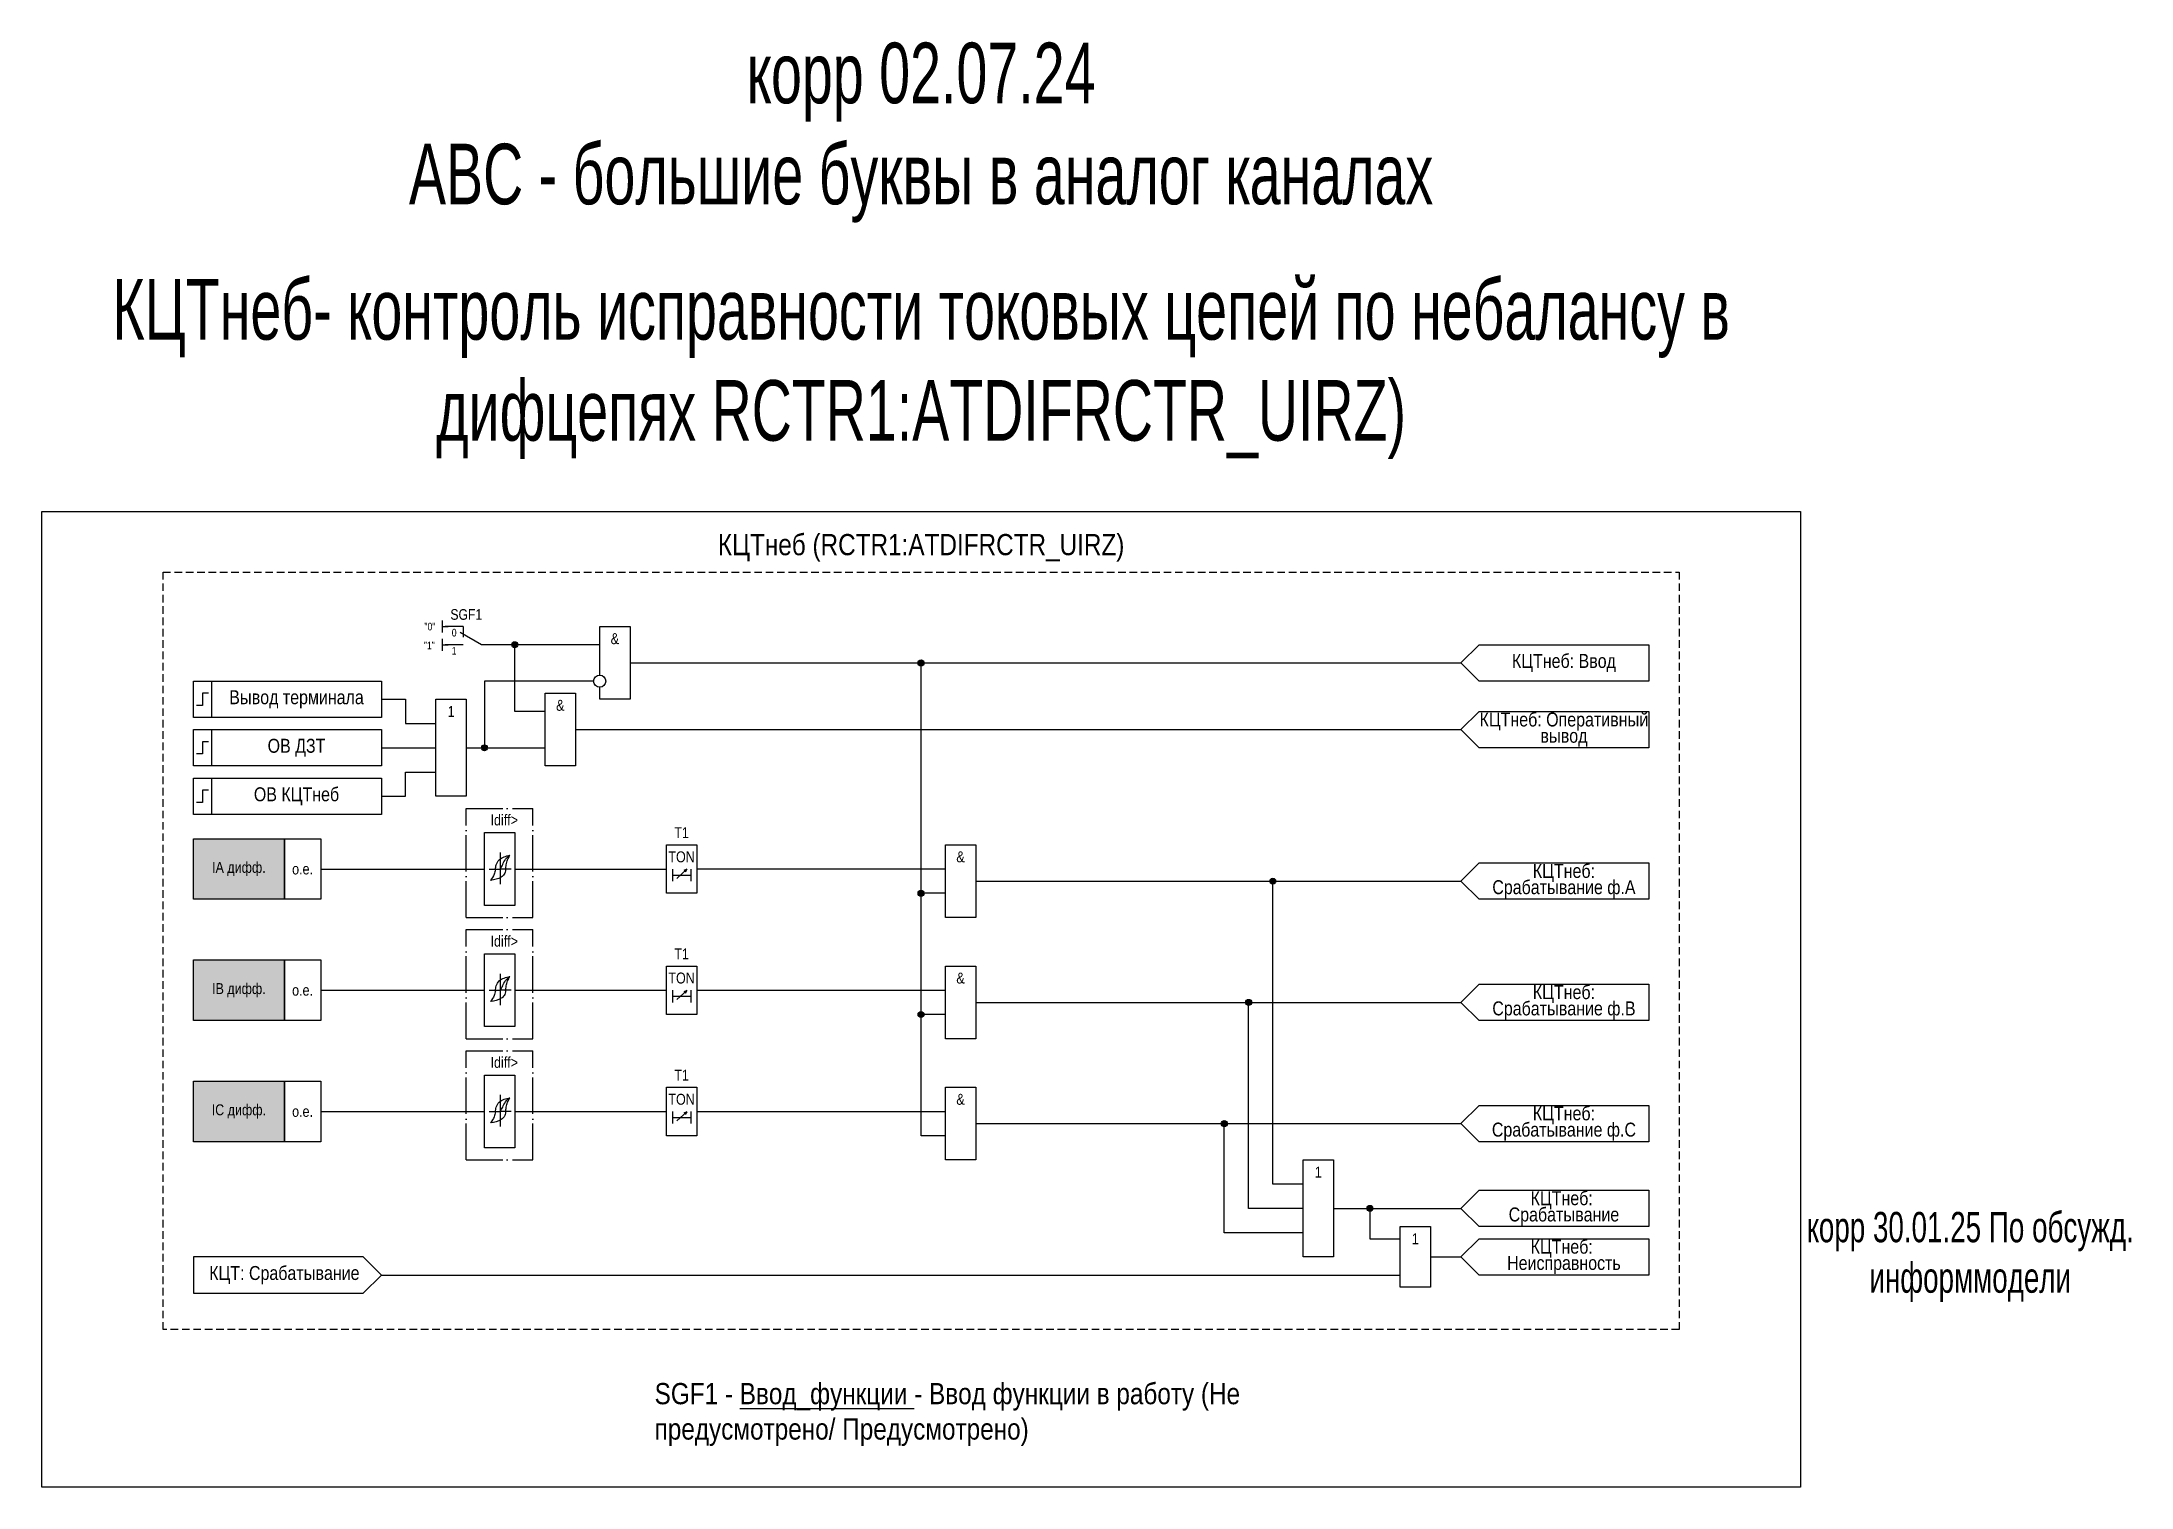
# Model space of a CAD drawing. Header units: millimetres. Extents: x -805 to 2714, y -997 to 959.
# Drawn here: x 2054 to 2398.5, y -247 to -8.5 of the extents above; entities that cross this region are included whole.
import ezdxf
from ezdxf.enums import TextEntityAlignment as Align

# ---------------------------------------------------------------- set-up
doc = ezdxf.new("R2010")
doc.units = ezdxf.units.MM
doc.linetypes.add('ACAD_ISO04W100', pattern=[30, 24, -3, 0, -3])
doc.linetypes.add('штриховая2', pattern=[0.375, 0.25, -0.125])
doc.layers.add('TEXT', color=7, linetype='Continuous', lineweight=25)
doc.layers.add('Основная', color=7, linetype='Continuous')
doc.styles.add('1.8_Gost_RD', font='ARIALN.TTF', dxfattribs={"height": 1.8})
doc.styles.add('2.5_Gost_RD', font='ARIALN.TTF', dxfattribs={"height": 2.5})
doc.styles.add('3.5_Gost_RD', font='ARIALN.TTF', dxfattribs={"height": 3.5})
doc.styles.add('Вывод', font='ARIALN.TTF', dxfattribs={"height": 2.5})
doc.styles.add('Компонент', font='ARIALN.TTF', dxfattribs={"height": 3.5})

msp = doc.modelspace()

# ---------------------------------------------------------------- texts
at = {"color": 2, "ltscale": 100, "char_height": 10, "width": 290, "attachment_point": 5, "style": '3.5_Gost_RD'}
for s, insert in [('{\\W0.8;\\C85;\\c4766296;корр 02.07.24\\PАВС - большие буквы в аналог каналах}', (2199, -23.5)), ('{\\W0.8;\\C3;КЦТнеб- контроль исправности токовых цепей по небалансу в дифцепях RCTR1:ATDIFRCTR_UIRZ)}', (2199, -62.5))]:
    msp.add_mtext(s, dxfattribs=dict(at, insert=insert))
at = {"color": 30, "ltscale": 100, "char_height": 3.5, "attachment_point": 5, "style": '3.5_Gost_RD'}
for s, insert, width in [('\\pxt31;КЦТнеб (RCTR1:ATDIFRCTR_UIRZ)', (2199, -92), 250), ('\\pxql;SGF1 - {\\LВвод_функции} - Ввод функции в работу (Не предусмотрено/ Предусмотрено)', (2211, -235), 111.8874)]:
    msp.add_mtext(s, dxfattribs=dict(at, insert=insert, width=width))
at = {"ltscale": 100}
for s, insert, char_height, width, attachment_point, style in [('"1"', (2117, -107.5), 1.25, 2, 1, '3.5_Gost_RD'), ('\\pxsm0.7;Вывод терминала', (2096, -117), 2.3, 28, 5, '2.5_Gost_RD'), ('1', (2121.5, -119), 1.8, 5, 5, '2.5_Gost_RD'), ('T1', (2159.5, -139), 1.8, 5, 5, '2.5_Gost_RD'), ('IA дифф.', (2086.5, -145), 1.8, 15, 5, '1.8_Gost_RD'), ('о.е.', (2097, -145), 1.8, 6, 5, '1.8_Gost_RD'), ('TON', (2159.5, -143), 1.8, 5, 5, '2.5_Gost_RD'), ('T1', (2159.5, -159), 1.8, 5, 5, '2.5_Gost_RD'), ('IB дифф.', (2086.5, -165), 1.8, 15, 5, '1.8_Gost_RD'), ('о.е.', (2097, -165), 1.8, 6, 5, '1.8_Gost_RD'), ('TON', (2159.5, -163), 1.8, 5, 5, '2.5_Gost_RD'), ('T1', (2159.5, -179), 1.8, 5, 5, '2.5_Gost_RD'), ('TON', (2159.5, -183), 1.8, 5, 5, '2.5_Gost_RD'), ('IC дифф.', (2086.5, -185), 1.8, 15, 5, '1.8_Gost_RD'), ('о.е.', (2097, -185), 1.8, 6, 5, '1.8_Gost_RD')]:
    msp.add_mtext(s, dxfattribs=dict(at, insert=insert, char_height=char_height, width=width, attachment_point=attachment_point, style=style))
at = {"color": 67, "ltscale": 100, "true_color": 0x727430, "insert": (2372, -209), "char_height": 5, "width": 75.7185, "attachment_point": 5, "style": '3.5_Gost_RD'}
msp.add_mtext('{\\W0.8;корр 30.01.25 По обсужд. информмодели}', dxfattribs=at)
at = {"layer": 'TEXT', "color": 0, "ltscale": 100, "insert": (2096, -125), "char_height": 2.3, "width": 28, "attachment_point": 5, "style": '2.5_Gost_RD'}
msp.add_mtext('\\pxsm0.7;{\\C256;ОВ ДЗТ}', dxfattribs=at)
at = {"layer": 'Основная', "ltscale": 100, "attachment_point": 5, "style": '2.5_Gost_RD'}
for s, insert, char_height, width in [('&', (2148.5, -107), 1.8, 5), ('КЦТнеб: Ввод', (2305, -111), 2.3, 28), ('&', (2139.5, -118), 1.8, 5), ('&', (2205.5, -143), 1.8, 5), ('&', (2205.5, -163), 1.8, 5), ('&', (2205.5, -183), 1.8, 5), ('1', (2264.5, -195), 1.8, 5), ('1', (2280.5, -206), 1.8, 5), ('\\pxsm0.7;{\\C256;КЦТнеб:  Неисправность}', (2305, -209), 2.3, 28), ('\\pxsm0.7;КЦТ: Срабатывание', (2094, -212), 2.3, 26.5083)]:
    msp.add_mtext(s, dxfattribs=dict(at, insert=insert, char_height=char_height, width=width))
at = {"layer": 'Основная', "color": 0, "ltscale": 100, "char_height": 2.3, "attachment_point": 5, "style": '2.5_Gost_RD'}
for s, insert, width in [('\\pxsm0.7;{\\C256;КЦТнеб: Оперативный вывод}', (2305, -122), 28), ('\\pxsm0.7;{\\C256;ОВ КЦТнеб}', (2096, -133), 28), ('\\pxsm0.7;{\\C256;КЦТнеб: Срабатывание ф.А}', (2305, -147), 26.5083), ('\\pxsm0.7;{\\C256;КЦТнеб: Срабатывание ф.В}', (2305, -167), 25.2956), ('\\pxsm0.7;{\\C256;КЦТнеб: Срабатывание ф.С}', (2305, -187), 25.7463), ('\\pxsm0.7;{\\C256;КЦТнеб:  Срабатывание}', (2305, -201), 28)]:
    msp.add_mtext(s, dxfattribs=dict(at, insert=insert, width=width))
at = {"layer": 'Основная', "color": 7, "ltscale": 100, "char_height": 1.8, "width": 4, "attachment_point": 1, "style": '1.8_Gost_RD'}
for insert in [(2128, -136), (2128, -156), (2128, -176)]:
    msp.add_mtext('Idiff>', dxfattribs=dict(at, insert=insert))

# ---------------------------------------------------------------- blocks, each defined once
blk = doc.blocks.new('*U71')
at = {"layer": 'Основная', "linetype": 'ACAD_ISO04W100', "ltscale": 0.25}
for p, q in [((0, 0), (11, 0)), ((0, -18), (0, 0)), ((11, -18), (11, 0)), ((0, -18), (11, -18))]:
    blk.add_line(p, q, dxfattribs=at)
at = {"layer": 'Основная', "style": 'Компонент'}
blk.add_attdef('ОУ', text='', height=3.5, dxfattribs=at).set_placement((11, 0), align=Align.MIDDLE_CENTER)
blk = doc.blocks.new('Точка')
at = {"ltscale": 100}
h = blk.add_hatch(color=256, dxfattribs=at)
h.dxf.hatch_style = 1
edge = h.paths.add_edge_path()
edge.add_arc((0, 0), 0.5, 0, 360)
blk.add_circle((0, 0), 0.5, dxfattribs=at)
blk = doc.blocks.new('*U80')
at = {"layer": 'Основная', "color": 0}
blk.add_line((0, 0), (7, 4), dxfattribs=at)
at = {"layer": 'Основная', "ltscale": 0.35}
blk.add_line((6, 6), (6, 2.5), dxfattribs=at)
blk = doc.blocks.new('*U82')
at = {"layer": 'Основная', "color": 0}
for p, q in [((-3, 6), (-9, 6)), ((-3, 0), (-9, 0)), ((9, 0), (3, 0))]:
    blk.add_line(p, q, dxfattribs=at)
at = {"layer": 'Основная', "ltscale": 0.25, "xscale": -1}
blk.add_blockref('*U80', (3, 0), dxfattribs=at)
at = {"layer": 'Основная'}
for tag, height, style, p in [('В1', 2.5, 'Вывод', (-14, 6)), ('ОУ', 3.5, 'Компонент', (-2, 10)), ('В2', 2.5, 'Вывод', (-6, 4)), ('В3', 2.5, 'Вывод', (-6, -2))]:
    blk.add_attdef(tag, text='', height=height, dxfattribs=dict(at, style=style)).set_placement(p, align=Align.MIDDLE_CENTER)

# ---------------------------------------------------------------- hatches: boundary and pattern name
at = {"ltscale": 100, "true_color": 0xf7941d}
h = msp.add_hatch(color=30, dxfattribs=at)
h.dxf.hatch_style = 1
h.paths.add_polyline_path([(2079, -140), (2094, -140), (2094, -150), (2079, -150)])
h = msp.add_hatch(color=30, dxfattribs=at)
h.dxf.hatch_style = 1
h.paths.add_polyline_path([(2079, -160), (2094, -160), (2094, -170), (2079, -170)])
h = msp.add_hatch(color=30, dxfattribs=at)
h.dxf.hatch_style = 1
h.paths.add_polyline_path([(2079, -180), (2094, -180), (2094, -190), (2079, -190)])

# ---------------------------------------------------------------- linework, layer by layer
at = {"ltscale": 100}
for p, q in [((2120, -104), (2120, -106)), ((2120, -105), (2121, -105)), ((2120, -107), (2120, -109)), ((2120, -108), (2121, -108)), ((2110, -125), (2119, -125)), ((2124, -125), (2137, -125)), ((2110, -212), (2278, -212))]:
    msp.add_line(p, q, dxfattribs=at)
at = {"color": 7, "ltscale": 100}
for p, q in [((2158.7, -146.54), (2160.37, -145.05)), ((2160.37, -145.05), (2159.85, -145.27)), ((2160.37, -145.05), (2160.11, -145.52)), ((2158.7, -166.54), (2160.37, -165.05)), ((2160.37, -165.05), (2159.85, -165.27)), ((2160.37, -165.05), (2160.11, -165.52)), ((2158.7, -186.54), (2160.37, -185.05)), ((2160.37, -185.05), (2159.85, -185.27)), ((2160.37, -185.05), (2160.11, -185.52))]:
    msp.add_line(p, q, dxfattribs=at)
at = {"color": 85, "ltscale": 100, "true_color": 0x58ba48}
msp.add_lwpolyline([(2054, -86), (2344, -86), (2344, -247), (2054, -247)], close=True, dxfattribs=at)
at = {"ltscale": 100}
for points in [[(2137, -119), (2132, -119), (2132, -108), (2127, -108)], [(2146, -108), (2132, -108)], [(2151, -111), (2288, -111)], [(2203, -149), (2199, -149), (2199, -111)], [(2110, -117), (2114, -117), (2114, -121), (2119, -121)], [(2145, -114), (2127, -114), (2127, -125)], [(2137, -119), (2132, -119)], [(2142, -122), (2288, -122)], [(2110, -133), (2114, -133), (2114, -129), (2119, -129)], [(2158, -145), (2158, -147)], [(2158, -146), (2161, -146)], [(2161, -145), (2161, -147)], [(2203, -145), (2162, -145)], [(2208, -147), (2288, -147)], [(2262, -197), (2257, -197), (2257, -147)], [(2203, -169), (2199, -169), (2199, -149)], [(2158, -165), (2158, -167)], [(2161, -165), (2161, -167)], [(2162, -165), (2203, -165)], [(2158, -166), (2161, -166)], [(2208, -167), (2288, -167)], [(2262, -201), (2253, -201), (2253, -167)], [(2203, -189), (2199, -189), (2199, -169)], [(2158, -185), (2158, -187)], [(2158, -186), (2161, -186)], [(2161, -185), (2161, -187)], [(2162, -185), (2203, -185)], [(2208, -187), (2288, -187)], [(2262, -205), (2249, -205), (2249, -187)], [(2267, -201), (2288, -201)], [(2273, -201), (2273, -206), (2273, -206), (2273, -206), (2278, -206)], [(2283, -209), (2288, -209)]]:
    msp.add_lwpolyline(points, dxfattribs=at)
for points in [[(2079, -114), (2082, -114), (2082, -120), (2079, -120)], [(2079, -114), (2110, -114), (2110, -120), (2079, -120)], [(2119, -117), (2124, -117), (2124, -133), (2119, -133)], [(2079, -122), (2082, -122), (2082, -128), (2079, -128)], [(2079, -122), (2110, -122), (2110, -128), (2079, -128)], [(2079, -130), (2082, -130), (2082, -136), (2079, -136)], [(2079, -130), (2110, -130), (2110, -136), (2079, -136)], [(2079, -140), (2094, -140), (2094, -150), (2079, -150)], [(2094, -140), (2100, -140), (2100, -150), (2094, -150)], [(2157, -141), (2162, -141), (2162, -149), (2157, -149)], [(2079, -160), (2094, -160), (2094, -170), (2079, -170)], [(2094, -160), (2100, -160), (2100, -170), (2094, -170)], [(2157, -161), (2162, -161), (2162, -169), (2157, -169)], [(2079, -180), (2094, -180), (2094, -190), (2079, -190)], [(2094, -180), (2100, -180), (2100, -190), (2094, -190)], [(2157, -181), (2162, -181), (2162, -189), (2157, -189)], [(2262, -193), (2267, -193), (2267, -209), (2262, -209)], [(2278, -204), (2283, -204), (2283, -214), (2278, -214)]]:
    msp.add_lwpolyline(points, close=True, dxfattribs=at)
at = {"lineweight": 30, "ltscale": 100}
for points in [[(2081.5, -116), (2080.5, -116), (2080.5, -118), (2079.5, -118)], [(2081.5, -124), (2080.5, -124), (2080.5, -126), (2079.5, -126)], [(2081.5, -132), (2080.5, -132), (2080.5, -134), (2079.5, -134)]]:
    msp.add_lwpolyline(points, dxfattribs=at)
at = {"layer": 'Основная', "ltscale": 100}
for p, q in [((2127, -140.5), (2127, -139)), ((2127, -139), (2132, -139)), ((2127, -148), (2127, -140)), ((2132, -139), (2132, -145)), ((2127, -151), (2127, -148)), ((2132, -145), (2157, -145)), ((2132, -145), (2132, -151)), ((2132, -151), (2127, -151)), ((2127, -160.5), (2127, -159)), ((2127, -159), (2132, -159)), ((2127, -168), (2127, -160)), ((2132, -159), (2132, -165)), ((2132, -165), (2157, -165)), ((2132, -165), (2132, -171)), ((2127, -171), (2127, -168)), ((2132, -171), (2127, -171)), ((2127, -180.5), (2127, -179)), ((2127, -179), (2132, -179)), ((2132, -179), (2132, -185)), ((2127, -188), (2127, -180)), ((2132, -185), (2157, -185)), ((2132, -185), (2132, -191)), ((2127, -191), (2127, -188)), ((2132, -191), (2127, -191))]:
    msp.add_line(p, q, dxfattribs=at)
at = {"layer": 'Основная'}
for p, q in [((2129.6, -142.28), (2129.6, -147.48)), ((2129.6, -162.28), (2129.6, -167.48)), ((2129.6, -182.28), (2129.6, -187.48))]:
    msp.add_line(p, q, dxfattribs=at)
at = {"layer": 'Основная', "color": 7, "ltscale": 100}
for p, q in [((2100, -145), (2127, -145)), ((2127.79, -145), (2129.6, -145)), ((2131.42, -145), (2129.6, -145)), ((2100, -165), (2127, -165)), ((2127.79, -165), (2129.6, -165)), ((2131.42, -165), (2129.6, -165)), ((2100, -185), (2127, -185)), ((2127.79, -185), (2129.6, -185)), ((2131.42, -185), (2129.6, -185))]:
    msp.add_line(p, q, dxfattribs=at)
at = {"layer": 'Основная', "linetype": 'штриховая2', "ltscale": 5}
msp.add_lwpolyline([(2074, -96), (2324, -96), (2324, -221), (2074, -221)], close=True, dxfattribs=at)
at = {"layer": 'Основная', "ltscale": 100}
msp.add_lwpolyline([(2146, -113), (2146, -105), (2151, -105), (2151, -117), (2146, -117), (2146, -115)], dxfattribs=at)
for points in [[(2319, -108), (2319, -114), (2291, -114), (2288, -111), (2291, -108)], [(2137, -116), (2142, -116), (2142, -128), (2137, -128)], [(2319, -119), (2319, -125), (2291, -125), (2288, -122), (2291, -119)], [(2203, -141), (2208, -141), (2208, -153), (2203, -153)], [(2319, -144), (2319, -150), (2291, -150), (2288, -147), (2291, -144)], [(2203, -161), (2208, -161), (2208, -173), (2203, -173)], [(2319, -164), (2319, -170), (2291, -170), (2288, -167), (2291, -164)], [(2203, -181), (2208, -181), (2208, -193), (2203, -193)], [(2319, -184), (2319, -190), (2291, -190), (2288, -187), (2291, -184)], [(2319, -198), (2319, -204), (2291, -204), (2288, -201), (2291, -198)], [(2319, -206), (2319, -212), (2291, -212), (2288, -209), (2291, -206)], [(2079, -209), (2079, -215), (2107, -215), (2110, -212), (2107, -209)]]:
    msp.add_lwpolyline(points, close=True, dxfattribs=at)
msp.add_circle((2146, -114), 1, dxfattribs=at)
at = {"layer": 'Основная'}
for points in [[(2128.8, -145.08), (2128.95, -144.29), (2129.44, -143.46), (2131.2, -142.74)], [(2129.6, -145), (2130, -144.28), (2130.47, -143.4), (2131.2, -142.74)], [(2130.48, -145.08), (2130.6, -144.29), (2130.81, -143.46), (2131.2, -142.74)], [(2128.8, -145.08), (2128.6, -145.87), (2128, -146.88)], [(2130.48, -145.08), (2130.25, -145.87), (2129.76, -146.33), (2128, -146.88)], [(2128.8, -165.08), (2128.6, -165.87), (2128, -166.88)], [(2130.48, -165.08), (2130.25, -165.87), (2129.76, -166.33), (2128, -166.88)], [(2128.8, -165.08), (2128.95, -164.29), (2129.44, -163.46), (2131.2, -162.74)], [(2129.6, -165), (2130, -164.28), (2130.47, -163.4), (2131.2, -162.74)], [(2130.48, -165.08), (2130.6, -164.29), (2130.81, -163.46), (2131.2, -162.74)], [(2128.8, -185.08), (2128.6, -185.87), (2128, -186.88)], [(2130.48, -185.08), (2130.25, -185.87), (2129.76, -186.33), (2128, -186.88)], [(2128.8, -185.08), (2128.95, -184.29), (2129.44, -183.46), (2131.2, -182.74)], [(2129.6, -185), (2130, -184.28), (2130.47, -183.4), (2131.2, -182.74)], [(2130.48, -185.08), (2130.6, -184.29), (2130.81, -183.46), (2131.2, -182.74)]]:
    msp.add_spline(points, degree=3, dxfattribs=at)

# ---------------------------------------------------------------- block references
at = {"layer": 'Основная', "ltscale": 0.25, "xscale": 0.5, "yscale": 0.5, "zscale": 0.5}
msp.add_blockref('*U82', (2125, -108), dxfattribs=at).add_auto_attribs({'ОУ': 'SGF1', 'В1': '"0"', 'В2': '0', 'В3': '1'})
at = {"layer": 'Основная', "ltscale": 100}
for p in [(2132, -108), (2199, -111), (2127, -125), (2257, -147), (2199, -149), (2199, -169), (2253, -167), (2249, -187), (2273, -201)]:
    msp.add_blockref('Точка', p, dxfattribs=at)
at = {"layer": 'Основная', "ltscale": 0.25}
for p in [(2124, -135), (2124, -155), (2124, -175)]:
    msp.add_blockref('*U71', p, dxfattribs=at)

msp.set_redraw_order([(e.dxf.handle, doc.entitydb.next_handle()) for e in msp.query("TEXT MTEXT ATTDEF DIMENSION ARC_DIMENSION")])  # texts and dimensions are drawn at this point

doc.saveas('drawing.dxf')
